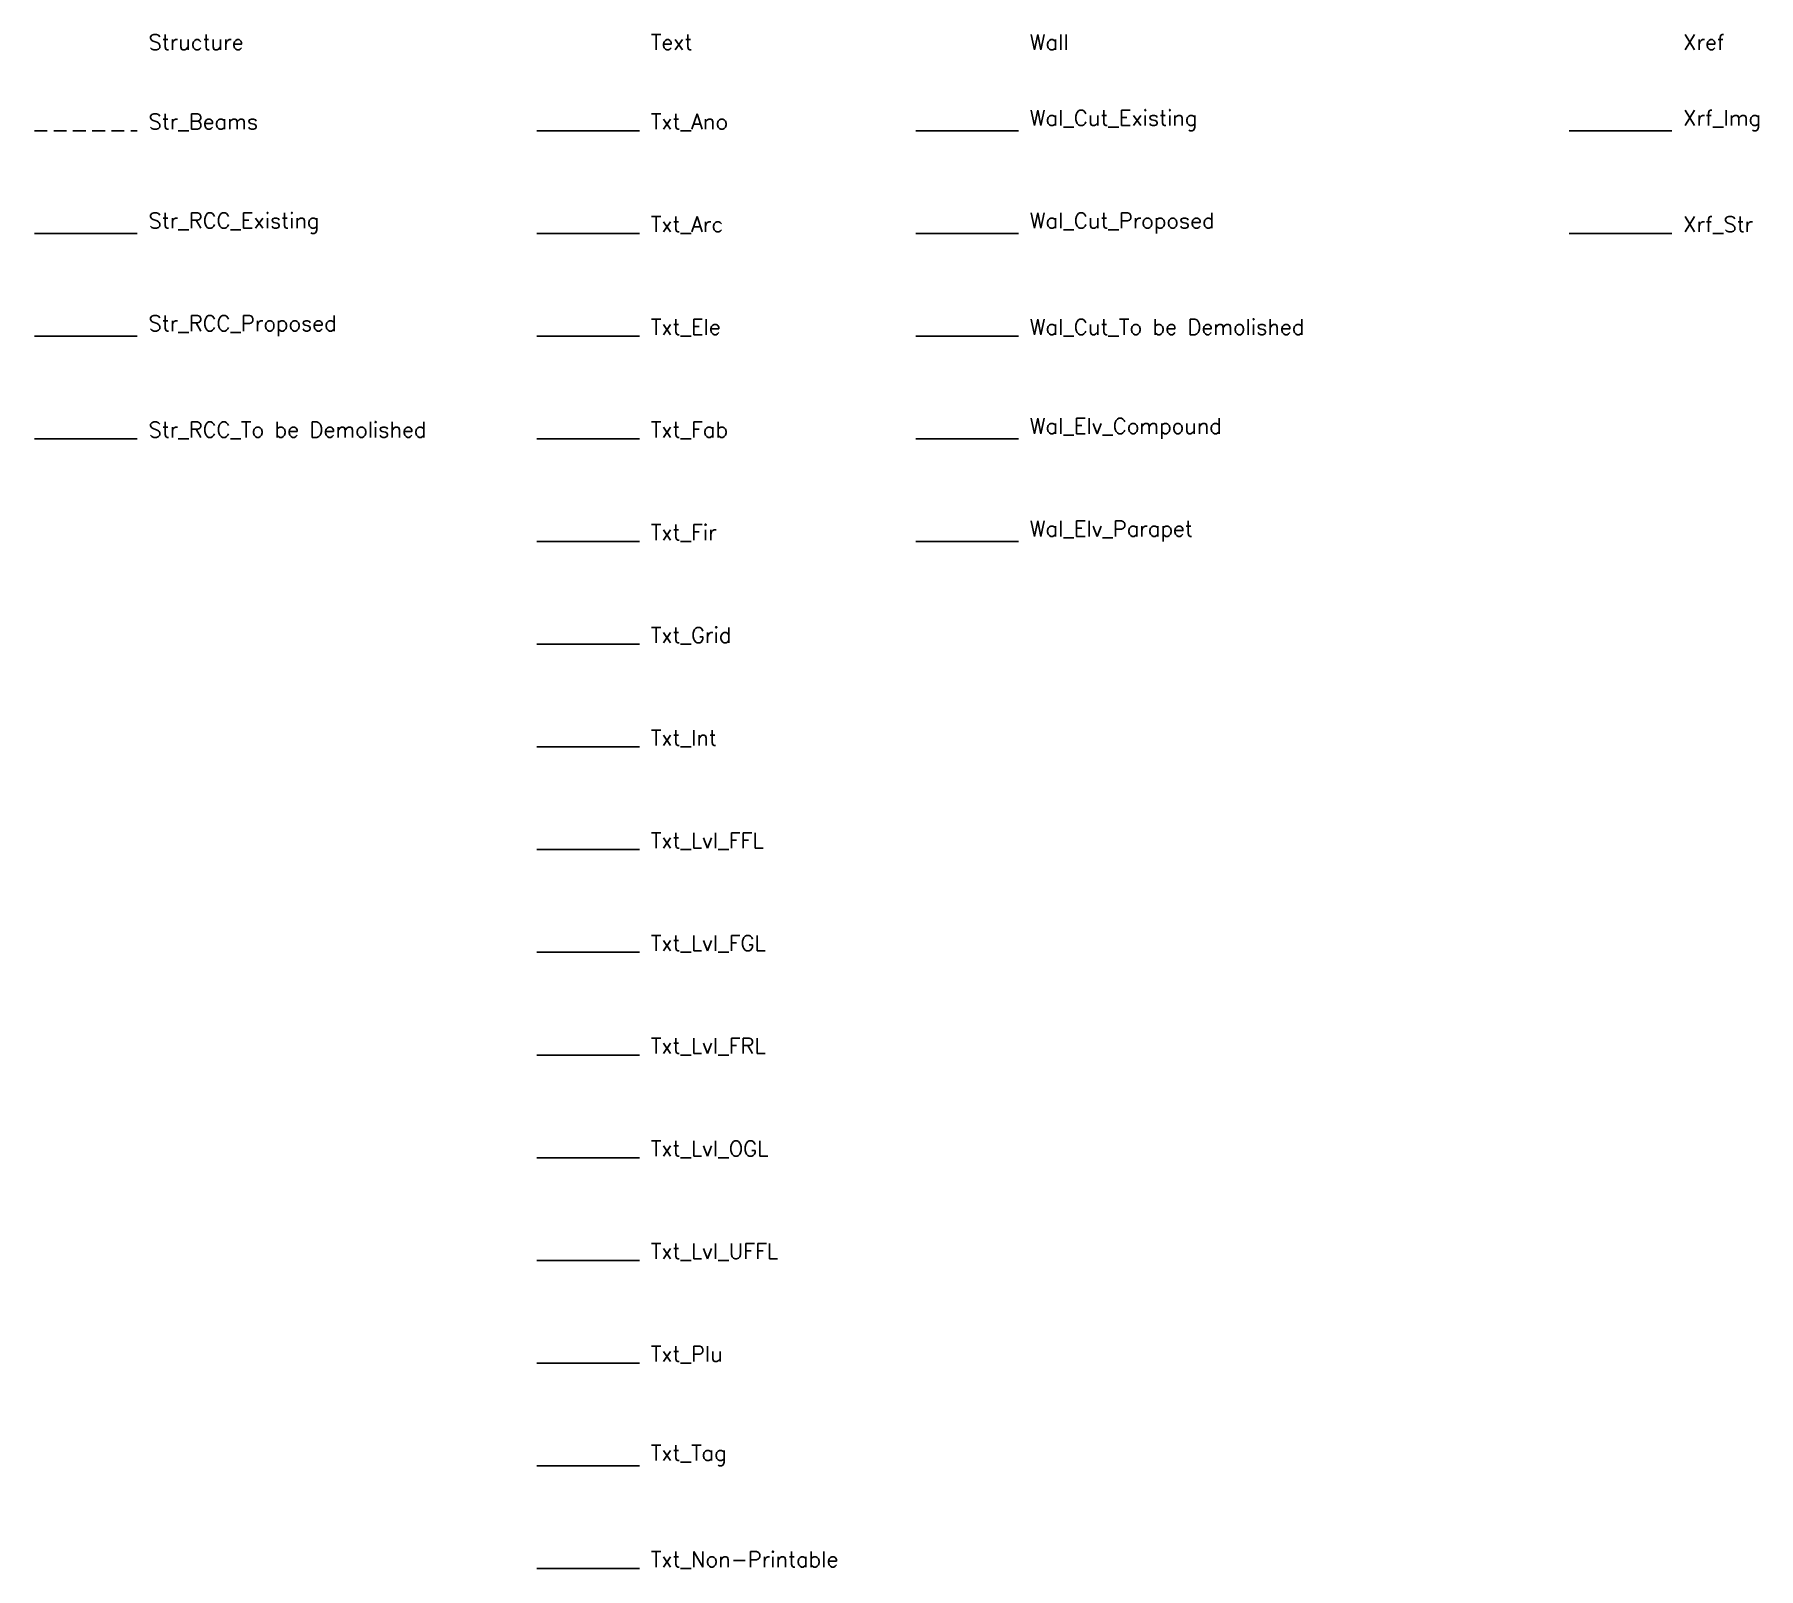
# Model space of a CAD drawing. Header units: inches. Extents: x -12 to 68737, y -20912 to 38138.
# Drawn here: x 51948 to 68737, y 23097 to 38034 of the extents above; entities that cross this region are included whole.
import ezdxf

# ---------------------------------------------------------------- set-up
doc = ezdxf.new("R2010")
doc.units = ezdxf.units.IN
doc.header["$MEASUREMENT"] = 0
doc.linetypes.add('HIDDEN', pattern=[0.375, 0.25, -0.125])
for name, color, linetype in [('Str_Beams', 9, 'HIDDEN'), ('Str_RCC_Existing', 17, 'Continuous'), ('Str_RCC_Proposed', 5, 'Continuous'), ('Str_RCC_To be Demolished', 33, 'Continuous'), ('Txt_Ano', 95, 'Continuous'), ('Txt_Arc', 95, 'Continuous'), ('Txt_Ele', 6, 'Continuous'), ('Txt_Fab', 6, 'Continuous'), ('Txt_Fir', 6, 'Continuous'), ('Txt_Grid', 4, 'Continuous'), ('Txt_Int', 6, 'Continuous'), ('Txt_Lvl_FFL', 10, 'Continuous'), ('Txt_Lvl_FGL', 10, 'Continuous'), ('Txt_Lvl_FRL', 10, 'Continuous'), ('Txt_Lvl_OGL', 9, 'Continuous'), ('Txt_Lvl_UFFL', 10, 'Continuous'), ('Txt_Plu', 6, 'Continuous'), ('Txt_Tag', 95, 'Continuous'), ('Wal_Cut_Existing', 96, 'Continuous'), ('Wal_Cut_Proposed', 1, 'Continuous'), ('Wal_Cut_To be Demolished', 226, 'Continuous'), ('Wal_Elv_Compound', 4, 'Continuous'), ('Wal_Elv_Parapet', 8, 'Continuous'), ('Xrf_Img', 9, 'Continuous'), ('Xrf_Str', 3, 'Continuous')]:
    doc.layers.add(name, color=color, linetype=linetype)
doc.layers.add('Txt_Non-Printable', color=3, linetype='Continuous', plot=False)
doc.styles.add('Simplex', font='simplex.shx')

msp = doc.modelspace()

# ---------------------------------------------------------------- texts
at = {"char_height": 150, "attachment_point": 7, "style": 'Simplex'}
for s, insert in [('Structure', (53059, 37884)), ('Text', (57950, 37884)), ('Wall', (61640, 37884)), ('Xref', (68004, 37884)), ('\\pt1200;Wal_Cut_Existing', (61640, 37097)), ('\\pt1200;Xrf_Img', (68004, 37097)), ('Str_Beams', (53059, 37097)), ('Txt_Ano', (57950, 37097)), ('Str_RCC_Existing', (53059, 36097)), ('\\pt1200;Wal_Cut_Proposed', (61640, 36097)), ('Txt_Arc', (57950, 36097)), ('Xrf_Str', (68004, 36097)), ('Str_RCC_Proposed', (53059, 35097)), ('Txt_Ele', (57950, 35097)), ('\\pt1200;Wal_Cut_To be Demolished', (61640, 35097)), ('Str_RCC_To be Demolished', (53059, 34097)), ('Txt_Fab', (57950, 34097)), ('Wal_Elv_Compound', (61640, 34097)), ('Txt_Fir', (57950, 33097)), ('Wal_Elv_Parapet', (61640, 33097)), ('Txt_Grid', (57950, 32097)), ('Txt_Int', (57950, 31097)), ('Txt_Lvl_FFL', (57950, 30097)), ('Txt_Lvl_FGL', (57950, 29097)), ('Txt_Lvl_FRL', (57950, 28097)), ('Txt_Lvl_OGL', (57950, 27097)), ('Txt_Lvl_UFFL', (57950, 26097)), ('Txt_Plu', (57950, 25097)), ('Txt_Tag', (57950, 24097)), ('Txt_Non-Printable', (57950, 23097))]:
    msp.add_mtext_dynamic_manual_height_columns(s, width=11120.05, gutter_width=1, heights=[0], dxfattribs=dict(at, insert=insert))

# ---------------------------------------------------------------- linework, layer by layer
at = {"layer": 'Str_Beams', "ltscale": 500}
msp.add_lwpolyline([(51948, 37097), (52948, 37097)], dxfattribs=at)
at = {"layer": 'Str_RCC_Existing'}
msp.add_lwpolyline([(51948, 36097), (52948, 36097)], dxfattribs=at)
at = {"layer": 'Str_RCC_Proposed'}
msp.add_lwpolyline([(51948, 35097), (52948, 35097)], dxfattribs=at)
at = {"layer": 'Str_RCC_To be Demolished'}
msp.add_lwpolyline([(51948, 34097), (52948, 34097)], dxfattribs=at)
at = {"layer": 'Txt_Ano'}
msp.add_lwpolyline([(56839, 37097), (57839, 37097)], dxfattribs=at)
at = {"layer": 'Txt_Arc'}
msp.add_lwpolyline([(56839, 36097), (57839, 36097)], dxfattribs=at)
at = {"layer": 'Txt_Ele'}
msp.add_lwpolyline([(56839, 35097), (57839, 35097)], dxfattribs=at)
at = {"layer": 'Txt_Fab'}
msp.add_lwpolyline([(56839, 34097), (57839, 34097)], dxfattribs=at)
at = {"layer": 'Txt_Fir'}
msp.add_lwpolyline([(56839, 33097), (57839, 33097)], dxfattribs=at)
at = {"layer": 'Txt_Grid'}
msp.add_lwpolyline([(56839, 32097), (57839, 32097)], dxfattribs=at)
at = {"layer": 'Txt_Int'}
msp.add_lwpolyline([(56839, 31097), (57839, 31097)], dxfattribs=at)
at = {"layer": 'Txt_Lvl_FFL'}
msp.add_lwpolyline([(56839, 30097), (57839, 30097)], dxfattribs=at)
at = {"layer": 'Txt_Lvl_FGL'}
msp.add_lwpolyline([(56839, 29097), (57839, 29097)], dxfattribs=at)
at = {"layer": 'Txt_Lvl_FRL'}
msp.add_lwpolyline([(56839, 28097), (57839, 28097)], dxfattribs=at)
at = {"layer": 'Txt_Lvl_OGL'}
msp.add_lwpolyline([(56839, 27097), (57839, 27097)], dxfattribs=at)
at = {"layer": 'Txt_Lvl_UFFL'}
msp.add_lwpolyline([(56839, 26097), (57839, 26097)], dxfattribs=at)
at = {"layer": 'Txt_Non-Printable'}
msp.add_lwpolyline([(56839, 23097), (57839, 23097)], dxfattribs=at)
at = {"layer": 'Txt_Plu'}
msp.add_lwpolyline([(56839, 25097), (57839, 25097)], dxfattribs=at)
at = {"layer": 'Txt_Tag'}
msp.add_lwpolyline([(56839, 24097), (57839, 24097)], dxfattribs=at)
at = {"layer": 'Wal_Cut_Existing'}
msp.add_lwpolyline([(60529, 37097), (61529, 37097)], dxfattribs=at)
at = {"layer": 'Wal_Cut_Proposed'}
msp.add_lwpolyline([(60529, 36097), (61529, 36097)], dxfattribs=at)
at = {"layer": 'Wal_Cut_To be Demolished'}
msp.add_lwpolyline([(60529, 35097), (61529, 35097)], dxfattribs=at)
at = {"layer": 'Wal_Elv_Compound'}
msp.add_lwpolyline([(60529, 34097), (61529, 34097)], dxfattribs=at)
at = {"layer": 'Wal_Elv_Parapet'}
msp.add_lwpolyline([(60529, 33097), (61529, 33097)], dxfattribs=at)
at = {"layer": 'Xrf_Img'}
msp.add_lwpolyline([(66892, 37097), (67892, 37097)], dxfattribs=at)
at = {"layer": 'Xrf_Str'}
msp.add_lwpolyline([(66892, 36097), (67892, 36097)], dxfattribs=at)

msp.set_redraw_order([(e.dxf.handle, doc.entitydb.next_handle()) for e in msp.query("TEXT MTEXT ATTDEF DIMENSION ARC_DIMENSION")])  # texts and dimensions are drawn at this point

doc.saveas('drawing.dxf')
